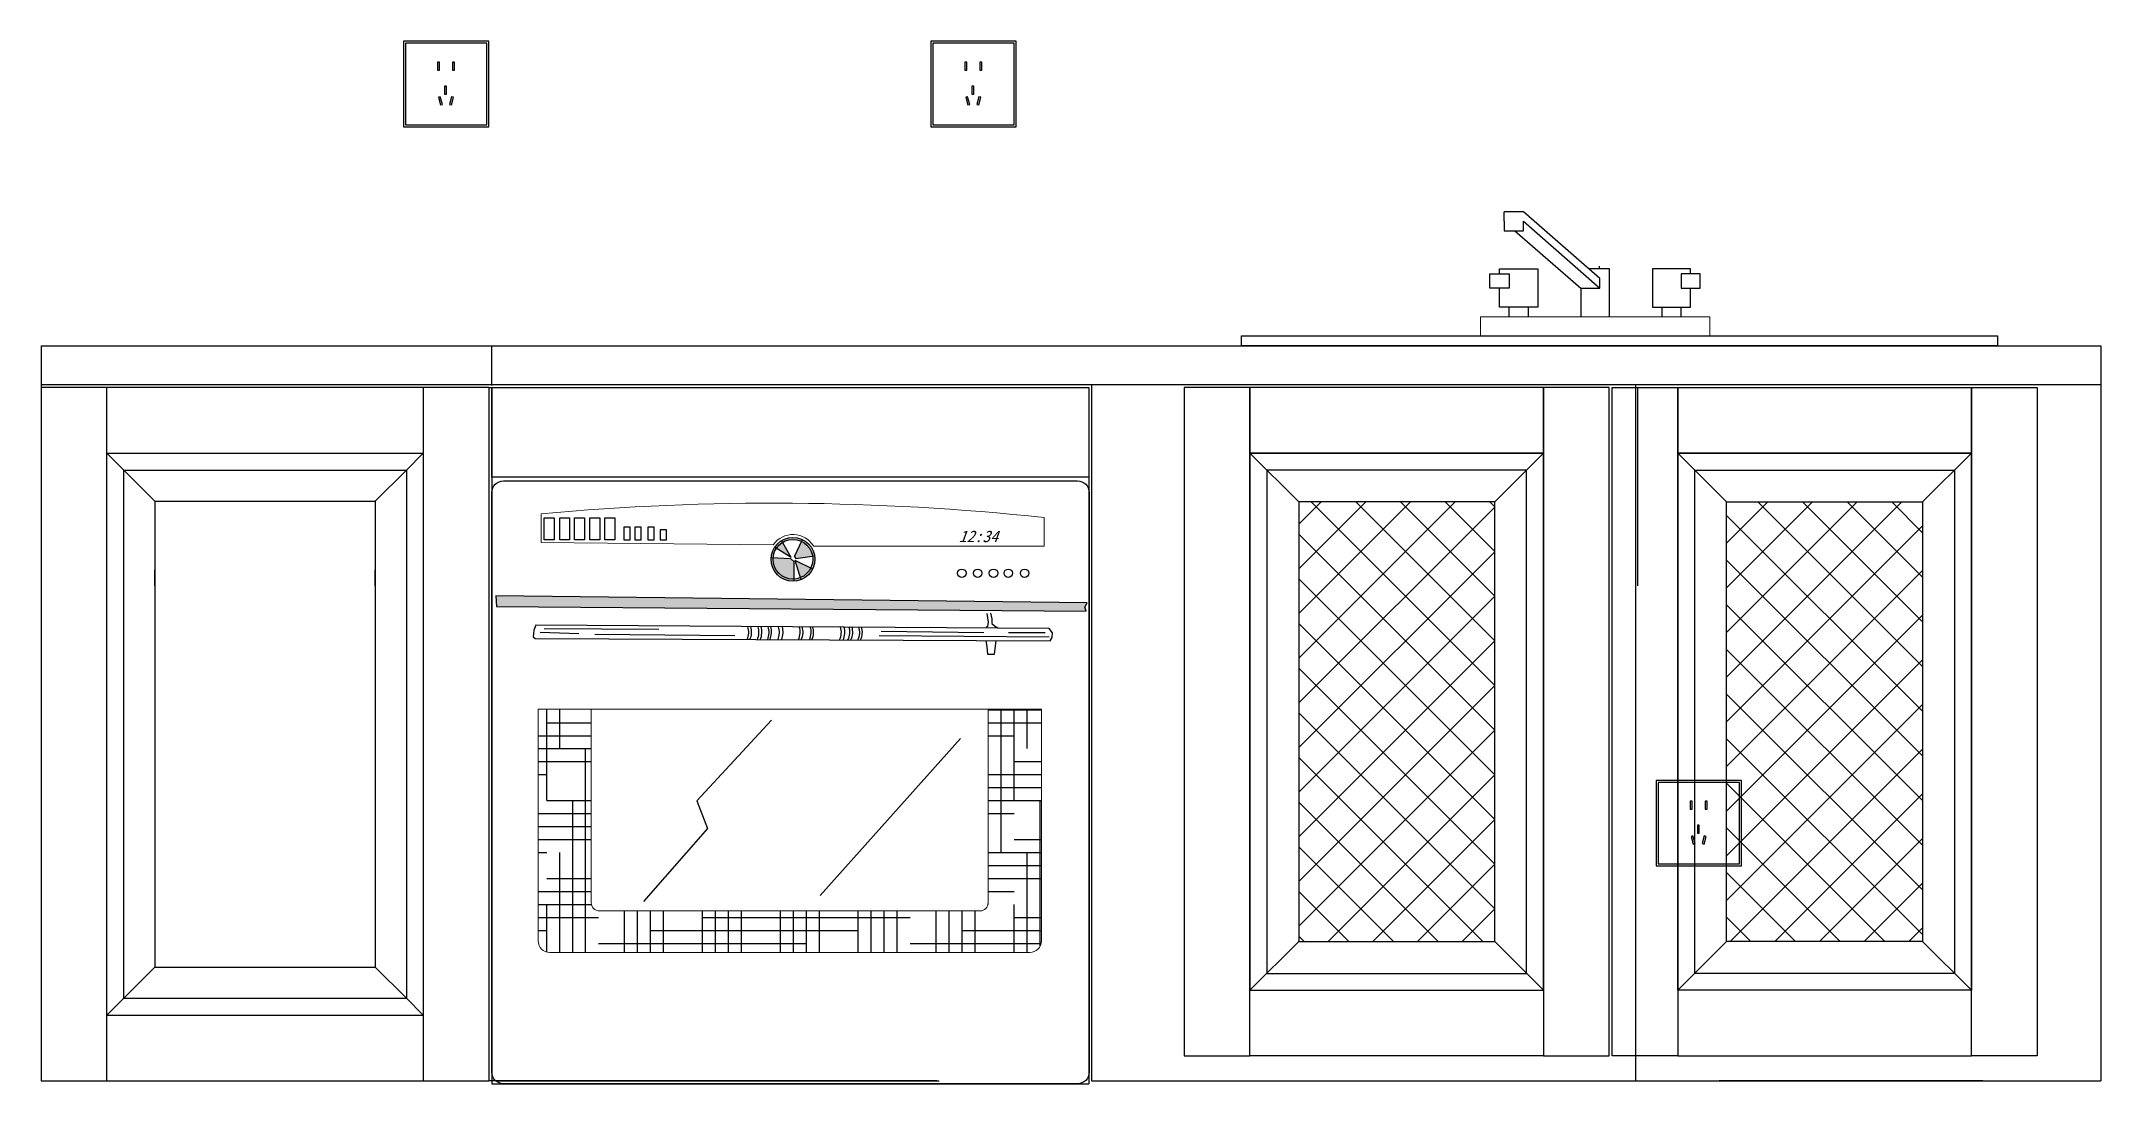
# Model space of a CAD drawing. Header units: inches. Extents: x 150 to 4791, y 0 to 2451.
# Drawn here: x 150 to 2220, y 97 to 1145 of the extents above; entities that cross this region are included whole.
import ezdxf

# ---------------------------------------------------------------- set-up
doc = ezdxf.new("R2010")
doc.units = ezdxf.units.IN
doc.header["$MEASUREMENT"] = 0
doc.layers.add('家具', color=1, linetype='Continuous')
doc.layers.add('细线', color=252, linetype='Continuous')
doc.layers.add('饰线', color=134, linetype='Continuous', lineweight=13)
doc.styles.add('ROMANS', font='SimSun.ttf', dxfattribs={"height": 150})

msp = doc.modelspace()

# ---------------------------------------------------------------- texts
at = {"layer": '细线', "color": 252, "style": 'ROMANS', "oblique": 20}
msp.add_text('12:34', height=11.6, dxfattribs=at).set_placement((1072.1, 641.6))

# ---------------------------------------------------------------- hatches: boundary and pattern name
at = {"layer": '细线'}
h = msp.add_hatch(color=252, dxfattribs=at)
h.dxf.hatch_style = 1
h.paths.add_polyline_path([(927.5, 624.4, 1), (883.5, 624.4, 1)])
h.paths.add_polyline_path([(925.5, 624.4, 1), (885.5, 624.4, 1)], flags=16)
h = msp.add_hatch(color=252, dxfattribs=at)
h.dxf.hatch_style = 1
h.paths.add_polyline_path([(903.7, 626), (895.2, 641.6, 0.113136), (888.8, 635.4)])
h.paths.add_polyline_path([(906.6, 604.5), (906.6, 622.1), (903.1, 625), (885.6, 626.1, 0.020483), (885.5, 624.4, 0.430949)])
h.paths.add_polyline_path([(907, 627.2), (908.6, 625), (925.3, 627.4, 0.244913), (914.4, 642.3)])
h.paths.add_polyline_path([(907.6, 623.4), (912.8, 605.8, 0.185142), (923.4, 615.5)])
h = msp.add_hatch(color=252, dxfattribs=at)
h.dxf.hatch_style = 1
h.paths.add_polyline_path([(1198.8, 576.1), (1201.1, 580.6), (606.9, 587.5), (607.7, 576.9), (1200.3, 572.3)])
h = msp.add_hatch(dxfattribs=at)
h.set_pattern_fill('HOUND,_O', color=252, scale=208.8)
h.set_pattern_definition([(0, (-6754.38, 16459.32), (52.2, 13.05), [208.8, -104.4]), (90, (-6754.38, 16459.32), (-13.05, -52.2), [208.8, -104.4])])
h.paths.add_polyline_path([(649.5, 240.6, 0.414214), (661.1, 229), (1143.6, 229, 0.414214), (1155.2, 240.6), (1155.2, 473.6), (1101.8, 473.6), (1101.8, 279.1, -0.414214), (1093.7, 270.9), (710.9, 270.9, -0.414214), (702.8, 279.1), (702.8, 473.6), (649.5, 473.6)])

# ---------------------------------------------------------------- linework, layer by layer
at = {"color": 252}
for p, q in [((150, 839), (2220, 839)), ((150, 839), (150, 613.7)), ((603, 799), (603, 839)), ((2220, 839), (2220, 100)), ((150, 800), (2220, 800)), ((457.5, 797), (150, 797)), ((600, 797), (216, 797)), ((517.9, 797), (216, 797)), ((216, 635), (216, 797)), ((534, 797), (534, 635)), ((600, 797), (984, 797)), ((600, 797), (600, 635)), ((600, 797), (600, 597.6)), ((600, 797), (600, 613.7)), ((600, 797), (600, 635)), ((600, 797), (600, 597.6)), ((600, 797), (600, 613.7)), ((603, 797), (603, 97)), ((682.1, 797), (984, 797)), ((742.5, 797), (1050, 797)), ((1203, 797), (1203, 97)), ((1203, 797), (1203, 635)), ((1203, 797), (1203, 597.6)), ((1203, 797), (1203, 613.7)), ((1205.5, 800), (1205.5, 100)), ((1752.5, 800), (1752.5, 100)), ((1754.5, 797), (1754.5, 635)), ((1754.5, 797), (1754.5, 597.6)), ((216, 613.7), (216, 731)), ((216, 597.6), (216, 731)), ((216, 731), (457.5, 731)), ((216, 731), (517.9, 731)), ((216, 731), (534, 731)), ((233, 714), (216, 731)), ((517, 714), (534, 731)), ((534, 731), (534, 597.6)), ((534, 731), (534, 613.7)), ((1413.9, 682), (1364.9, 731)), ((1659.9, 731), (1610.9, 682)), ((1794.9, 731), (1843.9, 682)), ((2040.9, 682), (2089.9, 731)), ((233, 613.7), (233, 714)), ((233, 597.6), (233, 714)), ((233, 635), (233, 714)), ((233, 714), (457.5, 714)), ((233, 714), (517.9, 714)), ((233, 714), (517, 714)), ((233, 714), (264.3, 682.7)), ((517, 714), (485.7, 682.7)), ((517, 714), (517, 635)), ((517, 714), (517, 597.6)), ((517, 714), (517, 613.7)), ((264.3, 682.7), (264.3, 635)), ((264.3, 682.7), (264.3, 597.6)), ((264.3, 682.7), (457.5, 682.7)), ((264.3, 682.7), (485.7, 682.7)), ((264.3, 682.7), (485.7, 682.7)), ((485.7, 682.7), (485.7, 635)), ((485.7, 682.7), (485.7, 597.6)), ((1413.9, 659.5), (1436.4, 682)), ((1413.9, 614.6), (1481.3, 682)), ((1413.9, 569.7), (1526.2, 682)), ((1413.9, 524.8), (1571.1, 682)), ((1413.9, 479.9), (1610.9, 676.9)), ((1610.9, 497.4), (1426.3, 682)), ((1610.9, 542.3), (1471.2, 682)), ((1610.9, 587.2), (1516.1, 682)), ((1610.9, 632.1), (1561, 682)), ((1610.9, 677), (1605.9, 682)), ((1843.9, 640.5), (1885.4, 682)), ((1843.9, 595.6), (1930.3, 682)), ((1843.9, 550.7), (1975.2, 682)), ((1843.9, 505.8), (2020.1, 682)), ((2040.9, 471.5), (1843.9, 668.5)), ((2040.9, 516.4), (1875.3, 682)), ((2040.9, 561.3), (1920.2, 682)), ((2040.9, 606.2), (1965.1, 682)), ((2040.9, 651.1), (2010, 682)), ((1610.9, 452.5), (1413.9, 649.5)), ((1843.9, 460.9), (2040.9, 657.9)), ((1413.9, 435), (1610.9, 632)), ((2040.9, 426.6), (1843.9, 623.6)), ((150, 613.7), (150, 100)), ((216, 100), (216, 613.7)), ((233, 183), (233, 613.7)), ((264.3, 597.6), (264.3, 613.7)), ((264.3, 613.7), (264.3, 214.3)), ((485.7, 597.6), (485.7, 613.7)), ((485.7, 613.7), (485.7, 214.3)), ((517, 613.7), (517, 183)), ((534, 613.7), (534, 100)), ((600, 613.7), (600, 100)), ((600, 613.7), (600, 100)), ((1203, 613.7), (1203, 100)), ((1610.9, 407.6), (1413.9, 604.6)), ((1843.9, 416), (2040.9, 613)), ((1413.9, 390.1), (1610.9, 587.1)), ((1610.9, 362.7), (1413.9, 559.7)), ((2040.9, 381.7), (1843.9, 578.7)), ((1843.9, 371.1), (2040.9, 568.1)), ((1413.9, 345.2), (1610.9, 542.2)), ((2040.9, 336.8), (1843.9, 533.8)), ((1843.9, 326.2), (2040.9, 523.2)), ((1610.9, 317.8), (1413.9, 514.8)), ((1413.9, 300.3), (1610.9, 497.3)), ((2040.9, 291.9), (1843.9, 488.9)), ((1843.9, 281.3), (2040.9, 478.3)), ((1610.9, 272.9), (1413.9, 469.9)), ((1413.9, 255.4), (1610.9, 452.4)), ((2040.9, 247), (1843.9, 444)), ((1598.9, 240), (1413.9, 425)), ((1847.5, 240), (2040.9, 433.4)), ((1443.4, 240), (1610.9, 407.5)), ((2003, 240), (1843.9, 399.1)), ((1554, 240), (1413.9, 380.1)), ((1892.5, 240), (2040.9, 388.5)), ((1488.3, 240), (1610.9, 362.6)), ((1958.1, 240), (1843.9, 354.2)), ((1509.1, 240), (1413.9, 335.2)), ((1937.4, 240), (2040.9, 343.6)), ((1533.2, 240), (1610.9, 317.7)), ((1464.2, 240), (1413.9, 290.3)), ((1913.2, 240), (1843.9, 309.3)), ((1982.3, 240), (2040.9, 298.7)), ((1578.1, 240), (1610.9, 272.8)), ((1868.3, 240), (1843.9, 264.4)), ((2027.2, 240), (2040.9, 253.8)), ((1413.9, 240), (1364.9, 191)), ((1419.3, 240), (1413.9, 245.4)), ((1610.9, 240), (1659.9, 191)), ((1843.9, 240), (1794.9, 191)), ((2040.9, 240), (2089.9, 191)), ((233, 183), (264.3, 214.3)), ((264.3, 214.3), (457.5, 214.3)), ((264.3, 214.3), (485.7, 214.3)), ((264.3, 214.3), (485.7, 214.3)), ((517, 183), (485.7, 214.3)), ((233, 183), (216, 166)), ((216, 166), (457.5, 166)), ((216, 166), (517.9, 166)), ((216, 166), (534, 166)), ((233, 183), (457.5, 183)), ((233, 183), (517.9, 183)), ((233, 183), (517, 183)), ((233, 183), (457.5, 183)), ((233, 183), (517.9, 183)), ((233, 183), (517, 183)), ((517, 183), (534, 166)), ((150, 100), (600, 100)), ((150, 100), (447.5, 100)), ((216, 100), (600, 100)), ((984, 100), (600, 100)), ((1050, 100), (600, 100)), ((603, 97), (1203, 97)), ((608, 100), (1052.5, 100)), ((984, 100), (692.1, 100)), ((1050, 100), (752.5, 100)), ((1205.5, 100), (2220, 100)), ((1752.5, 100), (2170, 100)), ((2101.5, 100), (1836.6, 100))]:
    msp.add_line(p, q, dxfattribs=at)
for points in [[(514, 1059.2), (600, 1059.2), (600, 1145.2), (514, 1145.2)], [(516, 1061.2), (598, 1061.2), (598, 1143.2), (516, 1143.2)], [(1044, 1059.2), (1130, 1059.2), (1130, 1145.2), (1044, 1145.2)], [(1046, 1061.2), (1128, 1061.2), (1128, 1143.2), (1046, 1143.2)], [(548.3, 1116.2), (550.3, 1116.2), (550.3, 1124.2), (548.3, 1124.2)], [(563.3, 1116.2), (565.3, 1116.2), (565.3, 1124.2), (563.3, 1124.2)], [(1078.3, 1116.2), (1080.3, 1116.2), (1080.3, 1124.2), (1078.3, 1124.2)], [(1093.3, 1116.2), (1095.3, 1116.2), (1095.3, 1124.2), (1093.3, 1124.2)], [(555.5, 1092), (557.5, 1092), (557.5, 1100), (555.5, 1100)], [(1085.5, 1092), (1087.5, 1092), (1087.5, 1100), (1085.5, 1100)], [(551.3, 1081.2), (553.2, 1081.7), (551.1, 1089.4), (549.2, 1088.9)], [(560.3, 1081.7), (562.3, 1081.2), (564.3, 1088.9), (562.4, 1089.4)], [(1081.3, 1081.2), (1083.2, 1081.7), (1081.1, 1089.4), (1079.2, 1088.9)], [(1090.3, 1081.7), (1092.3, 1081.2), (1094.3, 1088.9), (1092.4, 1089.4)], [(603, 797), (1203, 797), (1203, 707), (603, 707)], [(1364.9, 797), (1298.9, 797), (1298.9, 125), (1364.9, 125)], [(1659.9, 797), (1364.9, 797), (1364.9, 731), (1659.9, 731)], [(1725.9, 797), (1659.9, 797), (1659.9, 125), (1725.9, 125)], [(1728.9, 797), (1794.9, 797), (1794.9, 125), (1728.9, 125)], [(1794.9, 797), (2089.9, 797), (2089.9, 731), (1794.9, 731)], [(2089.9, 797), (2155.9, 797), (2155.9, 125), (2089.9, 125)], [(1659.9, 731), (1364.9, 731), (1364.9, 191), (1659.9, 191)], [(1794.9, 731), (2089.9, 731), (2089.9, 191), (1794.9, 191)], [(1642.9, 714), (1381.9, 714), (1381.9, 208), (1642.9, 208)], [(1811.9, 714), (2072.9, 714), (2072.9, 208), (1811.9, 208)], [(1610.9, 682), (1413.9, 682), (1413.9, 240), (1610.9, 240)], [(1843.9, 682), (2040.9, 682), (2040.9, 240), (1843.9, 240)], [(1773, 316.1), (1859, 316.1), (1859, 402.1), (1773, 402.1)], [(1775, 318.1), (1857, 318.1), (1857, 400.1), (1775, 400.1)], [(1807.3, 373), (1809.3, 373), (1809.3, 381), (1807.3, 381)], [(1822.3, 373), (1824.3, 373), (1824.3, 381), (1822.3, 381)], [(1814.5, 348.9), (1816.5, 348.9), (1816.5, 356.9), (1814.5, 356.9)], [(1810.3, 338.1), (1812.2, 338.6), (1810.1, 346.3), (1808.2, 345.8)], [(1819.3, 338.6), (1821.3, 338.1), (1823.3, 345.8), (1821.4, 346.3)], [(1659.9, 125), (1364.9, 125), (1364.9, 191), (1659.9, 191)], [(1794.9, 125), (2089.9, 125), (2089.9, 191), (1794.9, 191)]]:
    msp.add_lwpolyline(points, close=True, dxfattribs=at)
at = {"layer": '家具', "color": 252}
for p, q in [((1356.3, 849), (2116.3, 849)), ((1356.3, 839), (1356.3, 849)), ((2116.3, 849), (2116.3, 839)), ((2116.3, 839), (1356.3, 839))]:
    msp.add_line(p, q, dxfattribs=at)
msp.add_lwpolyline([(614.6, 703.2), (1191.6, 703.2, -0.414214), (1203.2, 691.6), (1203.2, 108.6, -0.414214), (1191.6, 97), (614.6, 97, -0.414214), (603, 108.6), (603, 691.6, -0.414214)], format="xyb", close=True, dxfattribs=at)
at = {"layer": '细线', "color": 252}
for p, q in [((1620.5, 964.2), (1620.5, 973.8)), ((1639.7, 973.8), (1620.5, 973.8)), ((1716.5, 906.6), (1639.7, 973.8)), ((1620.5, 964.2), (1620.5, 954.6)), ((1620.5, 954.6), (1639.7, 954.6)), ((1631.2, 954.7), (1697.3, 897)), ((1639.7, 964.2), (1716.5, 897)), ((1639.7, 954.6), (1639.7, 964.2)), ((1726.1, 916.2), (1705.6, 916.2)), ((1716.1, 916.2), (1716.1, 919)), ((1726.1, 868.2), (1726.1, 916.2)), ((1769.3, 916.2), (1769.3, 877.8)), ((1807.7, 916.2), (1769.3, 916.2)), ((1798.1, 911.4), (1798.1, 897)), ((1817.3, 911.4), (1798.1, 911.4)), ((1807.7, 911.4), (1807.7, 916.2)), ((1817.3, 897), (1817.3, 911.4)), ((1697.3, 897), (1716.5, 897)), ((1697.3, 897), (1697.3, 868.2)), ((1716.5, 897), (1716.5, 906.6)), ((1798.1, 897), (1817.3, 897)), ((1807.7, 877.8), (1807.7, 897)), ((1625.3, 868.2), (1625.3, 877.8)), ((1644.5, 877.8), (1644.5, 868.2)), ((1769.3, 877.8), (1807.7, 877.8)), ((1778.9, 877.8), (1778.9, 868.2)), ((1798.1, 868.2), (1798.1, 877.8)), ((1596.5, 849), (1826.9, 849)), ((903.7, 626), (894.2, 643.3)), ((907, 627.2), (915.3, 644.1)), ((883.6, 626.2), (903.1, 625)), ((903.7, 626), (887.1, 636.4)), ((903.1, 625), (906.6, 622.1)), ((906.6, 622.1), (906.6, 602.5)), ((907, 627.2), (908.6, 625)), ((907.6, 623.4), (925.2, 614.6)), ((907.6, 623.4), (913.4, 603.9)), ((908.6, 625), (927.2, 627.7)), ((645, 553.1), (644.5, 546.4)), ((644.5, 546.4), (646.6, 544.7)), ((647.1, 558.2), (645, 553.1)), ((646.6, 544.7), (1164.1, 542.4)), ((1162.9, 554.9), (647.1, 558.2)), ((1166.4, 550.4), (1162.9, 554.9)), ((1164.1, 542.4), (1166.2, 545.7)), ((1166.2, 545.7), (1166.4, 550.4))]:
    msp.add_line(p, q, dxfattribs=at)
for points in [[(1606.1, 897), (1606.1, 911.4), (1625.3, 911.4), (1625.3, 897)], [(655.6, 666), (665.4, 666), (665.4, 643.9), (655.6, 643.9)], [(671.2, 666), (681, 666), (681, 643.9), (671.2, 643.9)], [(686, 666), (695.9, 666), (695.9, 643.9), (686, 643.9)], [(701.5, 666), (711.3, 666), (711.3, 643.9), (701.5, 643.9)], [(716.5, 666), (726.4, 666), (726.4, 643.9), (716.5, 643.9)], [(735.5, 643.9), (741.8, 643.9), (741.8, 656.8), (735.5, 656.8)], [(746.6, 643.9), (752.9, 643.9), (752.9, 656.8), (746.6, 656.8)], [(759.8, 643.9), (766, 643.9), (766, 656.8), (759.8, 656.8)], [(772.1, 643.9), (778.4, 643.9), (778.4, 653.9), (772.1, 653.9)], [(1198.8, 576.1), (1201.1, 580.6), (606.9, 587.5), (607.7, 576.9), (1200.3, 572.3)]]:
    msp.add_lwpolyline(points, close=True, dxfattribs=at)
for points in [[(1615.7, 911.4), (1615.7, 916.2), (1654.1, 916.2), (1654.1, 877.8), (1615.7, 877.8), (1615.7, 897)], [(1100.4, 569.9), (1101.7, 561.1), (1101.1, 556.9), (1100, 556.3), (1100, 555.4)], [(1104, 570.1), (1105.3, 564.4), (1105.5, 559.8), (1108.2, 557.5), (1109.9, 556.5), (1111.5, 555.4), (1111.6, 555.3)], [(690.3, 549.3), (651.5, 550.7)], [(655.5, 554.7), (770.6, 554)], [(847, 547.3), (706.4, 548.7)], [(1162.9, 546), (992.2, 547.3)], [(994.2, 552), (1097.3, 550.7)], [(1099.3, 542.7), (1100.4, 536.2), (1101.1, 528.9), (1108, 528.9), (1109.9, 542.6)], [(1122.1, 550.7), (1158.9, 550.7)], [(884, 462.6), (808.9, 381.4), (819.7, 353.8), (755.3, 280.3)], [(1074, 444.2), (933, 286.4)]]:
    msp.add_lwpolyline(points, dxfattribs=at)
for centre, radius in [((905.5, 624.4), 22), ((905.5, 624.4), 20), ((1075.3, 610.3), 4.25), ((1091.2, 610.3), 4.25), ((1107.1, 610.3), 4.25), ((1122, 610.3), 4.25), ((1138.4, 610.3), 4.25)]:
    msp.add_circle(centre, radius, dxfattribs=at)
for centre, start in [((843.9, 551), 334.9006), ((846.8, 551), 334.8534), ((854.2, 551), 334.7351), ((857.1, 551), 334.6878), ((864.4, 551), 334.5694), ((866.8, 551), 334.5315), ((874.7, 551), 334.4034), ((878.5, 551), 334.3417), ((895.6, 551), 334.066), ((898.5, 551), 334.0184), ((906.7, 551), 333.8851), ((909.1, 551), 333.8469), ((937, 551), 333.3932), ((940.5, 551), 333.3357), ((945.5, 551), 333.2543), ((948.5, 551), 333.2064), ((955.5, 551), 333.0913), ((958.1, 551), 333.0481)]:
    msp.add_arc(centre, 17.2, start, 18.827, dxfattribs=at)
at = {"layer": '饰线', "color": 252}
for p, q in [((1596.5, 868.2), (1596.5, 849)), ((1826.9, 868.2), (1596.5, 868.2)), ((1826.9, 849), (1826.9, 868.2))]:
    msp.add_line(p, q, dxfattribs=at)
for points in [[(652.4, 641.3), (652.4, 670.1, -0.049484), (1157.9, 666.3), (1157.9, 637.5), (926.4, 637.5, 0.537919), (885.7, 639)], [(649.5, 473.6), (1155.2, 473.6), (1155.2, 240.6, -0.414214), (1143.6, 229), (661.1, 229, -0.414214), (649.5, 240.6)]]:
    msp.add_lwpolyline(points, format="xyb", close=True, dxfattribs=at)
msp.add_lwpolyline([(1101.8, 473.6), (1101.8, 279.1, -0.414214), (1093.7, 270.9), (710.9, 270.9, -0.414214), (702.8, 279.1), (702.8, 473.6)], format="xyb", dxfattribs=at)

msp.set_redraw_order([(e.dxf.handle, doc.entitydb.next_handle()) for e in msp.query("TEXT MTEXT ATTDEF DIMENSION ARC_DIMENSION")])  # texts and dimensions are drawn at this point

doc.saveas('drawing.dxf')
